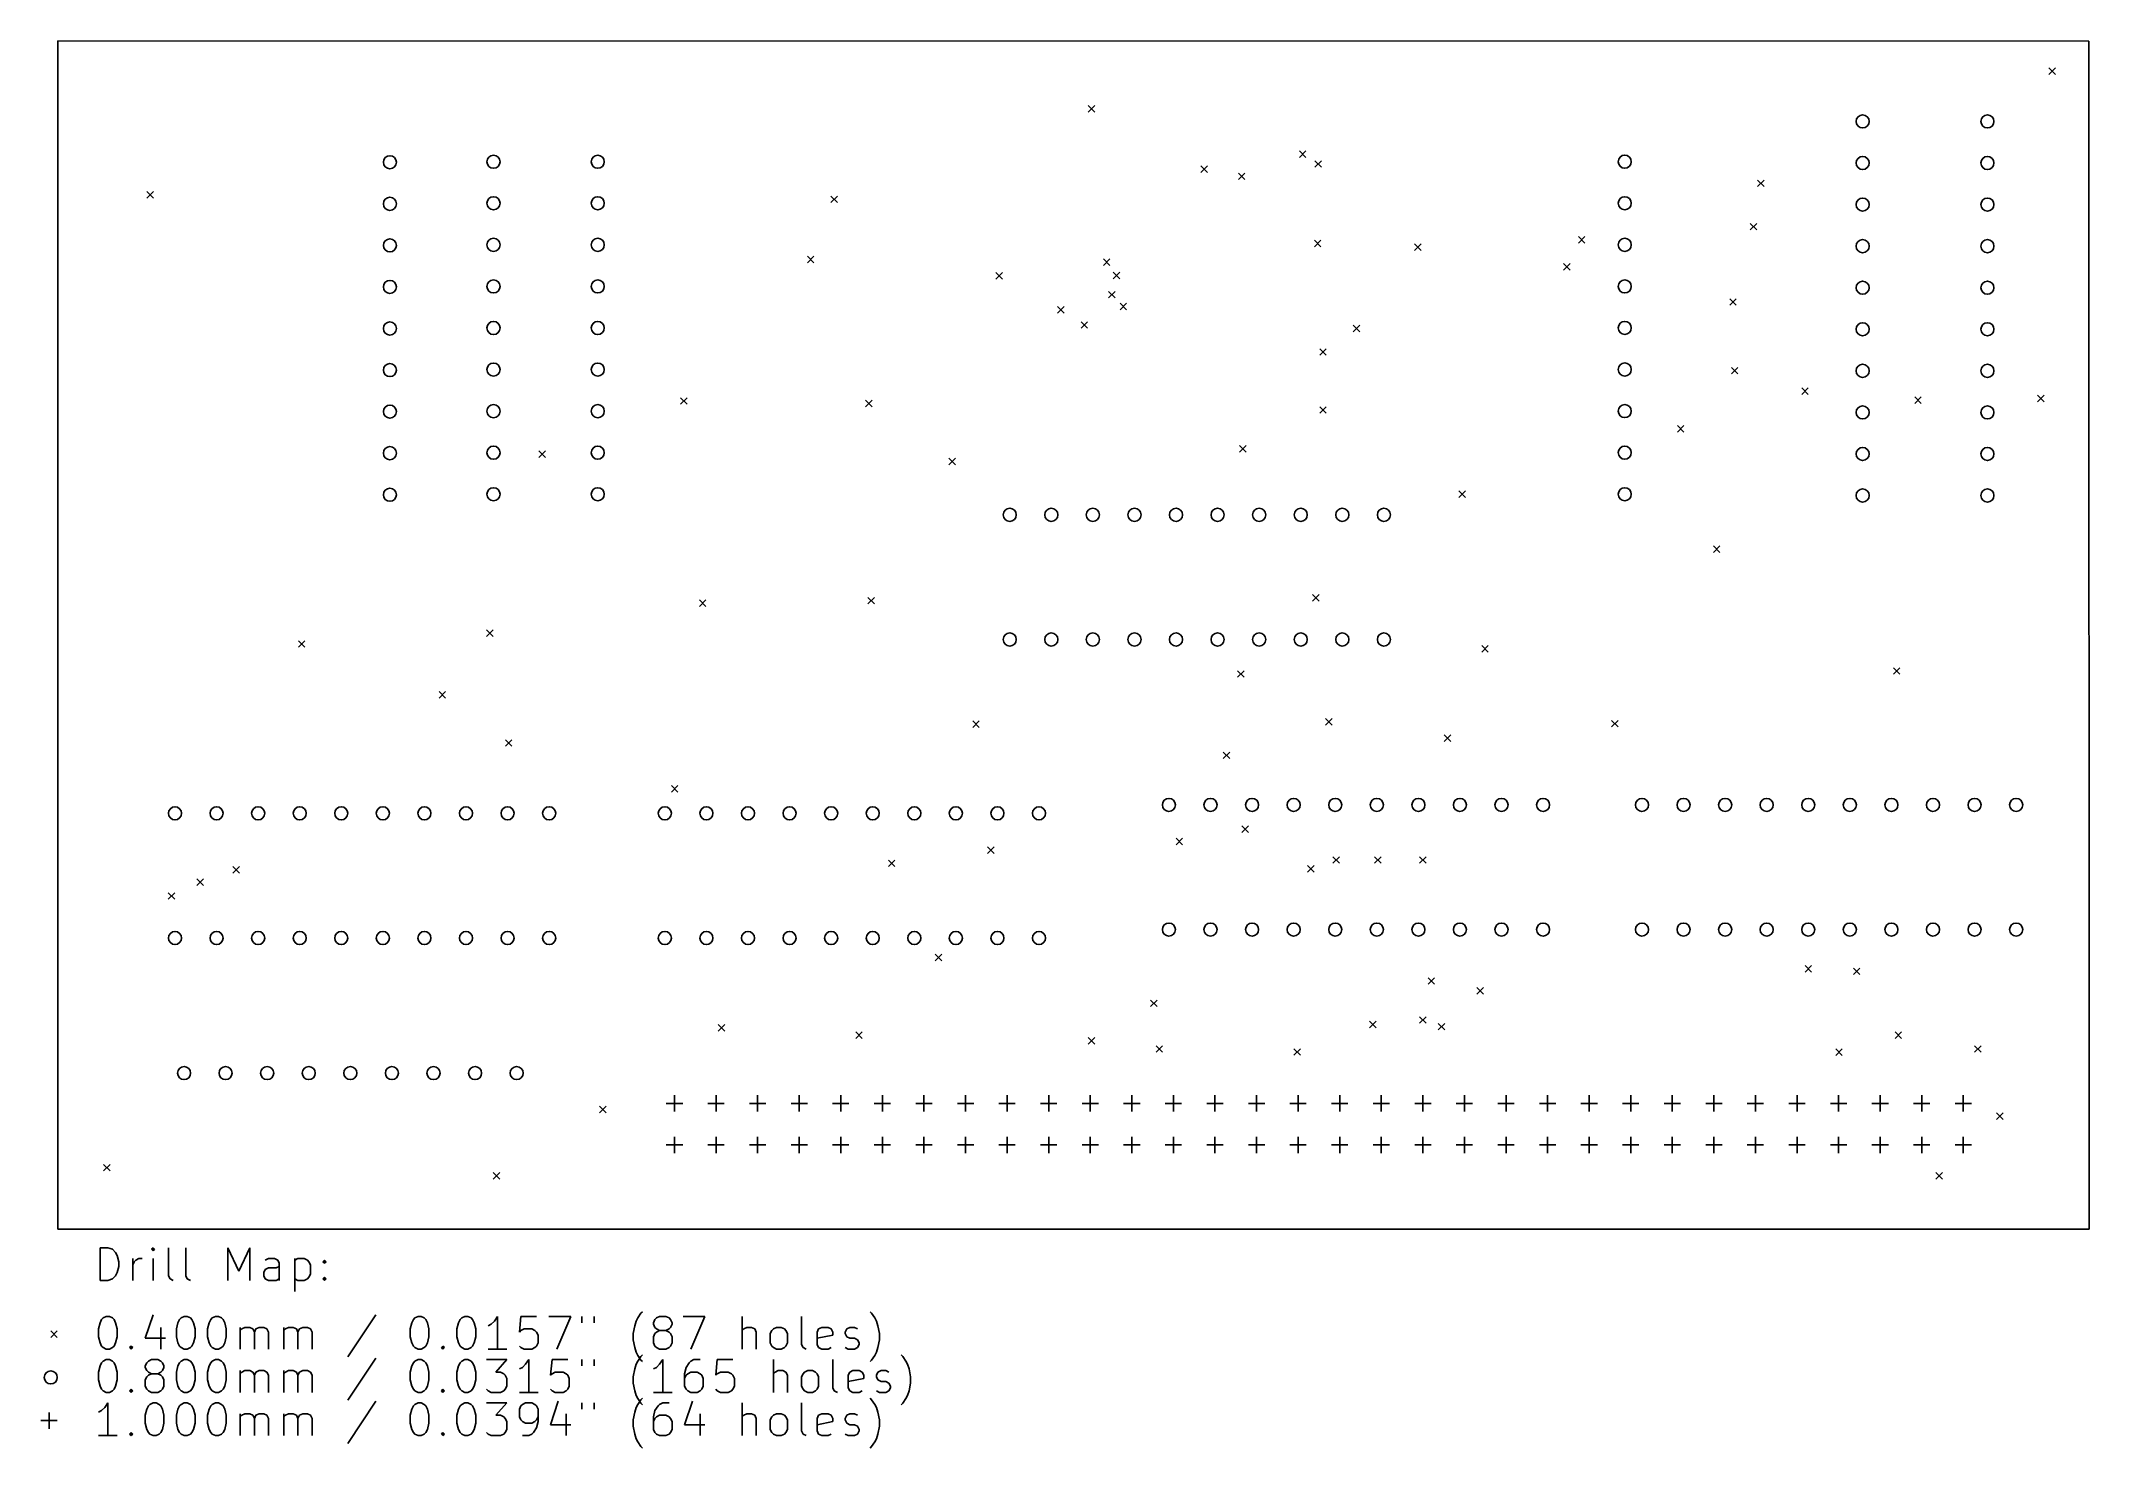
# Model space of a CAD drawing. Extents: x 93 to 218, y -132 to -46.
import ezdxf

# ---------------------------------------------------------------- set-up
doc = ezdxf.new("R2010")
doc.units = 0
doc.layers.add('BLACK', color=7, linetype='CONTINUOUS')

msp = doc.modelspace()

# ---------------------------------------------------------------- linework, layer by layer
at = {"layer": 'BLACK', "linetype": 'CONTINUOUS'}
for p, q in [((218.369578, -45.592047), (94.292, -45.5755)), ((94.292, -45.5755), (94.292, -118.1755)), ((218.392, -118.1755), (218.369578, -45.592047)), ((215.942, -47.2255), (216.342, -47.6255)), ((216.342, -47.2255), (215.942, -47.6255)), ((157.242, -49.5255), (157.642, -49.9255)), ((157.642, -49.5255), (157.242, -49.9255)), ((170.1492, -52.2999), (170.5492, -52.6999)), ((170.5492, -52.2999), (170.1492, -52.6999)), ((164.1361, -53.2068), (164.5361, -53.6068)), ((164.5361, -53.2068), (164.1361, -53.6068)), ((166.4216, -53.6475), (166.8216, -54.0475)), ((166.8216, -53.6475), (166.4216, -54.0475)), ((171.0975, -52.8944), (171.4975, -53.2944)), ((171.4975, -52.8944), (171.0975, -53.2944)), ((99.742, -54.7755), (100.142, -55.1755)), ((100.142, -54.7755), (99.742, -55.1755)), ((198.142, -54.0755), (198.542, -54.4755)), ((198.542, -54.0755), (198.142, -54.4755)), ((141.5265, -55.0555), (141.9265, -55.4555)), ((141.9265, -55.0555), (141.5265, -55.4555)), ((187.192, -57.5255), (187.592, -57.9255)), ((187.592, -57.5255), (187.192, -57.9255)), ((197.692, -56.7255), (198.092, -57.1255)), ((198.092, -56.7255), (197.692, -57.1255)), ((140.092, -58.7255), (140.492, -59.1255)), ((140.492, -58.7255), (140.092, -59.1255)), ((171.0655, -57.7587), (171.4655, -58.1587)), ((171.4655, -57.7587), (171.0655, -58.1587)), ((177.189, -57.9721), (177.589, -58.3721)), ((177.589, -57.9721), (177.189, -58.3721)), ((151.611, -59.7221), (152.011, -60.1221)), ((152.011, -59.7221), (151.611, -60.1221)), ((158.1768, -58.8992), (158.5768, -59.2992)), ((158.5768, -58.8992), (158.1768, -59.2992)), ((158.7777, -59.7127), (159.1777, -60.1127)), ((159.1777, -59.7127), (158.7777, -60.1127)), ((186.292, -59.1755), (186.692, -59.5755)), ((186.692, -59.1755), (186.292, -59.5755)), ((158.4858, -60.8793), (158.8858, -61.2793)), ((158.8858, -60.8793), (158.4858, -61.2793)), ((155.377, -61.8092), (155.777, -62.2092)), ((155.777, -61.8092), (155.377, -62.2092)), ((159.1931, -61.6044), (159.5931, -62.0044)), ((159.5931, -61.6044), (159.1931, -62.0044)), ((196.442, -61.3255), (196.842, -61.7255)), ((196.842, -61.3255), (196.442, -61.7255)), ((156.8073, -62.7297), (157.2073, -63.1297)), ((157.2073, -62.7297), (156.8073, -63.1297)), ((173.4412, -62.9473), (173.8412, -63.3473)), ((173.8412, -62.9473), (173.4412, -63.3473)), ((171.3949, -64.3825), (171.7949, -64.7825)), ((171.7949, -64.3825), (171.3949, -64.7825)), ((196.542, -65.5255), (196.942, -65.9255)), ((196.942, -65.5255), (196.542, -65.9255)), ((132.342, -67.3755), (132.742, -67.7755)), ((132.742, -67.3755), (132.342, -67.7755)), ((143.642, -67.5255), (144.042, -67.9255)), ((144.042, -67.5255), (143.642, -67.9255)), ((200.842, -66.7755), (201.242, -67.1755)), ((201.242, -66.7755), (200.842, -67.1755)), ((207.742, -67.3255), (208.142, -67.7255)), ((208.142, -67.3255), (207.742, -67.7255)), ((215.242, -67.2255), (215.642, -67.6255)), ((215.642, -67.2255), (215.242, -67.6255)), ((171.3949, -67.9241), (171.7949, -68.3241)), ((171.7949, -67.9241), (171.3949, -68.3241)), ((193.242, -69.0755), (193.642, -69.4755)), ((193.642, -69.0755), (193.242, -69.4755)), ((123.692, -70.6255), (124.092, -71.0255)), ((124.092, -70.6255), (123.692, -71.0255)), ((148.742, -71.0755), (149.142, -71.4755)), ((149.142, -71.0755), (148.742, -71.4755)), ((166.5, -70.2974), (166.9, -70.6974)), ((166.9, -70.2974), (166.5, -70.6974)), ((179.892, -73.0755), (180.292, -73.4755)), ((180.292, -73.0755), (179.892, -73.4755)), ((195.442, -76.4255), (195.842, -76.8255)), ((195.842, -76.4255), (195.442, -76.8255)), ((133.492, -79.7255), (133.892, -80.1255)), ((133.892, -79.7255), (133.492, -80.1255)), ((143.792, -79.5755), (144.192, -79.9755)), ((144.192, -79.5755), (143.792, -79.9755)), ((170.948, -79.41), (171.348, -79.81)), ((171.348, -79.41), (170.948, -79.81)), ((108.992, -82.2255), (109.392, -82.6255)), ((109.392, -82.2255), (108.992, -82.6255)), ((120.4878, -81.5614), (120.8878, -81.9614)), ((120.8878, -81.5614), (120.4878, -81.9614)), ((181.292, -82.5255), (181.692, -82.9255)), ((181.692, -82.5255), (181.292, -82.9255)), ((166.378, -84.0611), (166.778, -84.4611)), ((166.778, -84.0611), (166.378, -84.4611)), ((206.442, -83.8755), (206.842, -84.2755)), ((206.842, -83.8755), (206.442, -84.2755)), ((117.592, -85.3255), (117.992, -85.7255)), ((117.992, -85.3255), (117.592, -85.7255)), ((150.192, -87.1255), (150.592, -87.5255)), ((150.592, -87.1255), (150.192, -87.5255)), ((171.742, -86.9755), (172.142, -87.3755)), ((172.142, -86.9755), (171.742, -87.3755)), ((189.2233, -87.0961), (189.6233, -87.4961)), ((189.6233, -87.0961), (189.2233, -87.4961)), ((121.642, -88.2755), (122.042, -88.6755)), ((122.042, -88.2755), (121.642, -88.6755)), ((178.992, -87.9755), (179.392, -88.3755)), ((179.392, -87.9755), (178.992, -88.3755)), ((165.492, -89.0255), (165.892, -89.4255)), ((165.892, -89.0255), (165.492, -89.4255)), ((131.7832, -91.069), (132.1832, -91.469)), ((132.1832, -91.069), (131.7832, -91.469)), ((166.6422, -93.5423), (167.0422, -93.9423)), ((167.0422, -93.5423), (166.6422, -93.9423)), ((151.092, -94.8255), (151.492, -95.2255)), ((151.492, -94.8255), (151.092, -95.2255)), ((162.6138, -94.2904), (163.0138, -94.6904)), ((163.0138, -94.2904), (162.6138, -94.6904)), ((104.992, -96.0255), (105.392, -96.4255)), ((105.392, -96.0255), (104.992, -96.4255)), ((145.042, -95.6255), (145.442, -96.0255)), ((145.442, -95.6255), (145.042, -96.0255)), ((170.6467, -95.9691), (171.0467, -96.3691)), ((171.0467, -95.9691), (170.6467, -96.3691)), ((172.192, -95.4255), (172.592, -95.8255)), ((172.592, -95.4255), (172.192, -95.8255)), ((174.742, -95.4255), (175.142, -95.8255)), ((175.142, -95.4255), (174.742, -95.8255)), ((177.492, -95.4255), (177.892, -95.8255)), ((177.892, -95.4255), (177.492, -95.8255)), ((102.792, -96.7755), (103.192, -97.1755)), ((103.192, -96.7755), (102.792, -97.1755)), ((101.042, -97.6255), (101.442, -98.0255)), ((101.442, -97.6255), (101.042, -98.0255)), ((147.9051, -101.3827), (148.3051, -101.7827)), ((148.3051, -101.3827), (147.9051, -101.7827)), ((201.042, -102.0755), (201.442, -102.4755)), ((201.442, -102.0755), (201.042, -102.4755)), ((203.992, -102.2255), (204.392, -102.6255)), ((204.392, -102.2255), (203.992, -102.6255)), ((178.0101, -102.8186), (178.4101, -103.2186)), ((178.4101, -102.8186), (178.0101, -103.2186)), ((180.999, -103.414), (181.399, -103.814)), ((181.399, -103.414), (180.999, -103.814)), ((161.0589, -104.1834), (161.4589, -104.5834)), ((161.4589, -104.1834), (161.0589, -104.5834)), ((134.642, -105.6755), (135.042, -106.0755)), ((135.042, -105.6755), (134.642, -106.0755)), ((143.042, -106.1255), (143.442, -106.5255)), ((143.442, -106.1255), (143.042, -106.5255)), ((174.442, -105.4755), (174.842, -105.8755)), ((174.842, -105.4755), (174.442, -105.8755)), ((177.4967, -105.199), (177.8967, -105.599)), ((177.8967, -105.199), (177.4967, -105.599)), ((178.635, -105.6087), (179.035, -106.0087)), ((179.035, -105.6087), (178.635, -106.0087)), ((206.542, -106.1255), (206.942, -106.5255)), ((206.942, -106.1255), (206.542, -106.5255)), ((157.242, -106.4755), (157.642, -106.8755)), ((157.642, -106.4755), (157.242, -106.8755)), ((161.392, -106.9755), (161.792, -107.3755)), ((161.792, -106.9755), (161.392, -107.3755)), ((169.8105, -107.1573), (170.2105, -107.5573)), ((170.2105, -107.1573), (169.8105, -107.5573)), ((202.9133, -107.1627), (203.3133, -107.5627)), ((203.3133, -107.1627), (202.9133, -107.5627)), ((211.392, -106.9755), (211.792, -107.3755)), ((211.792, -106.9755), (211.392, -107.3755)), ((131.972, -109.9955), (131.972, -110.9955)), ((134.512, -109.9955), (134.512, -110.9955)), ((137.052, -109.9955), (137.052, -110.9955)), ((139.592, -109.9955), (139.592, -110.9955)), ((142.132, -109.9955), (142.132, -110.9955)), ((144.672, -109.9955), (144.672, -110.9955)), ((147.212, -109.9955), (147.212, -110.9955)), ((149.752, -109.9955), (149.752, -110.9955)), ((152.292, -109.9955), (152.292, -110.9955)), ((154.832, -109.9955), (154.832, -110.9955)), ((157.372, -109.9955), (157.372, -110.9955)), ((159.912, -109.9955), (159.912, -110.9955)), ((162.452, -109.9955), (162.452, -110.9955)), ((164.992, -109.9955), (164.992, -110.9955)), ((167.532, -109.9955), (167.532, -110.9955)), ((170.072, -109.9955), (170.072, -110.9955)), ((172.612, -109.9955), (172.612, -110.9955)), ((175.152, -109.9955), (175.152, -110.9955)), ((177.692, -109.9955), (177.692, -110.9955)), ((180.232, -109.9955), (180.232, -110.9955)), ((182.772, -109.9955), (182.772, -110.9955)), ((185.312, -109.9955), (185.312, -110.9955)), ((187.852, -109.9955), (187.852, -110.9955)), ((190.392, -109.9955), (190.392, -110.9955)), ((192.932, -109.9955), (192.932, -110.9955)), ((195.472, -109.9955), (195.472, -110.9955)), ((198.012, -109.9955), (198.012, -110.9955)), ((200.552, -109.9955), (200.552, -110.9955)), ((203.092, -109.9955), (203.092, -110.9955)), ((205.632, -109.9955), (205.632, -110.9955)), ((208.172, -109.9955), (208.172, -110.9955)), ((210.712, -109.9955), (210.712, -110.9955)), ((127.392, -110.6755), (127.792, -111.0755)), ((127.792, -110.6755), (127.392, -111.0755)), ((131.472, -110.4955), (132.472, -110.4955)), ((134.012, -110.4955), (135.012, -110.4955)), ((136.552, -110.4955), (137.552, -110.4955)), ((139.092, -110.4955), (140.092, -110.4955)), ((141.632, -110.4955), (142.632, -110.4955)), ((144.172, -110.4955), (145.172, -110.4955)), ((146.712, -110.4955), (147.712, -110.4955)), ((149.252, -110.4955), (150.252, -110.4955)), ((151.792, -110.4955), (152.792, -110.4955)), ((154.332, -110.4955), (155.332, -110.4955)), ((156.872, -110.4955), (157.872, -110.4955)), ((159.412, -110.4955), (160.412, -110.4955)), ((161.952, -110.4955), (162.952, -110.4955)), ((164.492, -110.4955), (165.492, -110.4955)), ((167.032, -110.4955), (168.032, -110.4955)), ((169.572, -110.4955), (170.572, -110.4955)), ((172.112, -110.4955), (173.112, -110.4955)), ((174.652, -110.4955), (175.652, -110.4955)), ((177.192, -110.4955), (178.192, -110.4955)), ((179.732, -110.4955), (180.732, -110.4955)), ((182.272, -110.4955), (183.272, -110.4955)), ((184.812, -110.4955), (185.812, -110.4955)), ((187.352, -110.4955), (188.352, -110.4955)), ((189.892, -110.4955), (190.892, -110.4955)), ((192.432, -110.4955), (193.432, -110.4955)), ((194.972, -110.4955), (195.972, -110.4955)), ((197.512, -110.4955), (198.512, -110.4955)), ((200.052, -110.4955), (201.052, -110.4955)), ((202.592, -110.4955), (203.592, -110.4955)), ((205.132, -110.4955), (206.132, -110.4955)), ((207.672, -110.4955), (208.672, -110.4955)), ((210.212, -110.4955), (211.212, -110.4955)), ((212.742, -111.0755), (213.142, -111.4755)), ((213.142, -111.0755), (212.742, -111.4755)), ((131.972, -112.5355), (131.972, -113.5355)), ((134.512, -112.5355), (134.512, -113.5355)), ((137.052, -112.5355), (137.052, -113.5355)), ((139.592, -112.5355), (139.592, -113.5355)), ((142.132, -112.5355), (142.132, -113.5355)), ((144.672, -112.5355), (144.672, -113.5355)), ((147.212, -112.5355), (147.212, -113.5355)), ((149.752, -112.5355), (149.752, -113.5355)), ((152.292, -112.5355), (152.292, -113.5355)), ((154.832, -112.5355), (154.832, -113.5355)), ((157.372, -112.5355), (157.372, -113.5355)), ((159.912, -112.5355), (159.912, -113.5355)), ((162.452, -112.5355), (162.452, -113.5355)), ((164.992, -112.5355), (164.992, -113.5355)), ((167.532, -112.5355), (167.532, -113.5355)), ((170.072, -112.5355), (170.072, -113.5355)), ((172.612, -112.5355), (172.612, -113.5355)), ((175.152, -112.5355), (175.152, -113.5355)), ((177.692, -112.5355), (177.692, -113.5355)), ((180.232, -112.5355), (180.232, -113.5355)), ((182.772, -112.5355), (182.772, -113.5355)), ((185.312, -112.5355), (185.312, -113.5355)), ((187.852, -112.5355), (187.852, -113.5355)), ((190.392, -112.5355), (190.392, -113.5355)), ((192.932, -112.5355), (192.932, -113.5355)), ((195.472, -112.5355), (195.472, -113.5355)), ((198.012, -112.5355), (198.012, -113.5355)), ((200.552, -112.5355), (200.552, -113.5355)), ((203.092, -112.5355), (203.092, -113.5355)), ((205.632, -112.5355), (205.632, -113.5355)), ((208.172, -112.5355), (208.172, -113.5355)), ((210.712, -112.5355), (210.712, -113.5355)), ((131.472, -113.0355), (132.472, -113.0355)), ((134.012, -113.0355), (135.012, -113.0355)), ((136.552, -113.0355), (137.552, -113.0355)), ((139.092, -113.0355), (140.092, -113.0355)), ((141.632, -113.0355), (142.632, -113.0355)), ((144.172, -113.0355), (145.172, -113.0355)), ((146.712, -113.0355), (147.712, -113.0355)), ((149.252, -113.0355), (150.252, -113.0355)), ((151.792, -113.0355), (152.792, -113.0355)), ((154.332, -113.0355), (155.332, -113.0355)), ((156.872, -113.0355), (157.872, -113.0355)), ((159.412, -113.0355), (160.412, -113.0355)), ((161.952, -113.0355), (162.952, -113.0355)), ((164.492, -113.0355), (165.492, -113.0355)), ((167.032, -113.0355), (168.032, -113.0355)), ((169.572, -113.0355), (170.572, -113.0355)), ((172.112, -113.0355), (173.112, -113.0355)), ((174.652, -113.0355), (175.652, -113.0355)), ((177.192, -113.0355), (178.192, -113.0355)), ((179.732, -113.0355), (180.732, -113.0355)), ((182.272, -113.0355), (183.272, -113.0355)), ((184.812, -113.0355), (185.812, -113.0355)), ((187.352, -113.0355), (188.352, -113.0355)), ((189.892, -113.0355), (190.892, -113.0355)), ((192.432, -113.0355), (193.432, -113.0355)), ((194.972, -113.0355), (195.972, -113.0355)), ((197.512, -113.0355), (198.512, -113.0355)), ((200.052, -113.0355), (201.052, -113.0355)), ((202.592, -113.0355), (203.592, -113.0355)), ((205.132, -113.0355), (206.132, -113.0355)), ((207.672, -113.0355), (208.672, -113.0355)), ((210.212, -113.0355), (211.212, -113.0355)), ((97.092, -114.2255), (97.492, -114.6255)), ((97.492, -114.2255), (97.092, -114.6255)), ((120.892, -114.7255), (121.292, -115.1255)), ((121.292, -114.7255), (120.892, -115.1255)), ((209.042, -114.7255), (209.442, -115.1255)), ((209.442, -114.7255), (209.042, -115.1255)), ((94.292, -118.1755), (218.392, -118.1755)), ((96.874768, -121.315338), (96.874768, -119.315338)), ((96.874768, -119.315338), (97.350958, -119.315338)), ((97.350958, -119.315338), (97.636673, -119.410576)), ((97.636673, -119.410576), (97.827149, -119.601052)), ((97.827149, -119.601052), (97.922387, -119.791528)), ((97.922387, -119.791528), (98.017625, -120.17248)), ((98.874768, -121.315338), (98.874768, -119.982004)), ((98.970006, -120.17248), (99.065244, -120.077242)), ((99.065244, -120.077242), (99.25572, -119.982004)), ((99.25572, -119.982004), (99.446197, -119.982004)), ((100.112863, -119.315338), (100.017625, -119.410576)), ((100.017625, -119.410576), (100.112863, -119.505814)), ((100.208101, -119.410576), (100.112863, -119.315338)), ((100.112863, -119.315338), (100.112863, -119.505814)), ((100.112863, -119.505814), (100.208101, -119.410576)), ((100.112863, -121.315338), (100.112863, -119.982004)), ((101.065244, -121.029623), (101.065244, -119.315338)), ((102.112863, -121.029623), (102.112863, -119.315338)), ((104.684292, -121.315338), (104.684292, -119.315338)), ((104.684292, -119.315338), (105.350959, -120.743909)), ((105.350959, -120.743909), (106.017625, -119.315338)), ((106.017625, -119.315338), (106.017625, -121.315338)), ((107.160482, -119.982004), (106.970006, -120.077242)), ((107.541435, -119.982004), (107.160482, -119.982004)), ((107.731911, -120.077242), (107.541435, -119.982004)), ((107.827149, -120.267719), (107.731911, -120.077242)), ((108.77953, -119.982004), (108.77953, -121.982004)), ((108.77953, -120.077242), (108.970006, -119.982004)), ((108.970006, -119.982004), (109.350959, -119.982004)), ((109.350959, -119.982004), (109.541435, -120.077242)), ((109.541435, -120.077242), (109.636673, -120.17248)), ((110.493816, -120.17248), (110.589054, -120.077242)), ((110.589054, -120.077242), (110.684292, -120.17248)), ((110.589054, -120.077242), (110.589054, -120.267719)), ((97.350958, -121.315338), (96.874768, -121.315338)), ((97.636673, -121.2201), (97.350958, -121.315338)), ((97.827149, -121.029623), (97.636673, -121.2201)), ((97.922387, -120.839147), (97.827149, -121.029623)), ((98.017625, -120.458195), (97.922387, -120.839147)), ((98.017625, -120.17248), (98.017625, -120.458195)), ((98.874768, -120.362957), (98.970006, -120.17248)), ((101.160482, -121.2201), (101.065244, -121.029623)), ((101.350958, -121.315338), (101.160482, -121.2201)), ((102.208101, -121.2201), (102.112863, -121.029623)), ((102.398577, -121.315338), (102.208101, -121.2201)), ((106.874768, -120.839147), (106.970006, -120.648671)), ((106.874768, -121.029623), (106.874768, -120.839147)), ((106.970006, -121.2201), (106.874768, -121.029623)), ((106.970006, -120.648671), (107.160482, -120.553433)), ((107.160482, -121.315338), (106.970006, -121.2201)), ((107.160482, -120.553433), (107.636673, -120.553433)), ((107.636673, -121.315338), (107.160482, -121.315338)), ((107.636673, -120.553433), (107.827149, -120.458195)), ((107.827149, -121.2201), (107.636673, -121.315338)), ((107.827149, -121.315338), (107.827149, -120.267719)), ((108.970006, -121.315338), (108.77953, -121.2201)), ((109.350959, -121.315338), (108.970006, -121.315338)), ((109.541435, -121.2201), (109.350959, -121.315338)), ((109.636673, -121.124861), (109.541435, -121.2201)), ((109.636673, -120.17248), (109.731911, -120.362957)), ((109.731911, -120.934385), (109.636673, -121.124861)), ((109.731911, -120.362957), (109.731911, -120.934385)), ((110.589054, -120.267719), (110.493816, -120.17248)), ((110.493816, -121.2201), (110.589054, -121.124861)), ((110.589054, -121.315338), (110.493816, -121.2201)), ((110.684292, -120.17248), (110.589054, -120.267719)), ((110.589054, -121.124861), (110.684292, -121.2201)), ((110.589054, -121.124861), (110.589054, -121.315338)), ((110.684292, -121.2201), (110.589054, -121.315338)), ((96.874768, -123.89629), (96.970006, -123.705814)), ((96.970006, -123.705814), (97.065244, -123.610576)), ((97.065244, -123.610576), (97.25572, -123.515338)), ((97.25572, -123.515338), (97.446197, -123.515338)), ((97.446197, -123.515338), (97.636673, -123.610576)), ((97.636673, -123.610576), (97.731911, -123.705814)), ((97.731911, -123.705814), (97.827149, -123.89629)), ((100.112863, -123.4201), (99.636673, -124.848671)), ((101.636673, -123.89629), (101.731911, -123.705814)), ((101.731911, -123.705814), (101.827149, -123.610576)), ((101.827149, -123.610576), (102.017625, -123.515338)), ((102.017625, -123.515338), (102.208102, -123.515338)), ((102.208102, -123.515338), (102.398578, -123.610576)), ((102.398578, -123.610576), (102.493816, -123.705814)), ((102.493816, -123.705814), (102.589054, -123.89629)), ((103.541435, -123.89629), (103.636673, -123.705814)), ((103.636673, -123.705814), (103.731911, -123.610576)), ((103.731911, -123.610576), (103.922387, -123.515338)), ((103.922387, -123.515338), (104.112864, -123.515338)), ((104.112864, -123.515338), (104.30334, -123.610576)), ((104.30334, -123.610576), (104.398578, -123.705814)), ((104.398578, -123.705814), (104.493816, -123.89629)), ((113.731912, -123.4201), (112.017627, -125.991528)), ((115.922389, -123.89629), (116.017627, -123.705814)), ((116.017627, -123.705814), (116.112865, -123.610576)), ((116.112865, -123.610576), (116.303341, -123.515338)), ((116.303341, -123.515338), (116.493818, -123.515338)), ((116.493818, -123.515338), (116.684294, -123.610576)), ((116.684294, -123.610576), (116.779532, -123.705814)), ((116.779532, -123.705814), (116.87477, -123.89629)), ((118.779532, -123.89629), (118.87477, -123.705814)), ((118.87477, -123.705814), (118.970008, -123.610576)), ((118.970008, -123.610576), (119.160484, -123.515338)), ((119.160484, -123.515338), (119.350961, -123.515338)), ((119.350961, -123.515338), (119.541437, -123.610576)), ((119.541437, -123.610576), (119.636675, -123.705814)), ((119.636675, -123.705814), (119.731913, -123.89629)), ((120.970008, -123.801052), (120.779532, -123.991528)), ((121.160484, -123.515338), (120.970008, -123.801052)), ((121.160484, -125.515338), (121.160484, -123.515338)), ((122.589056, -123.515338), (122.493818, -124.467719)), ((123.541437, -123.515338), (122.589056, -123.515338)), ((124.303342, -123.515338), (125.636675, -123.515338)), ((125.636675, -123.515338), (124.779532, -125.515338)), ((126.303342, -123.515338), (126.303342, -123.89629)), ((127.065247, -123.515338), (127.065247, -123.89629)), ((129.541438, -124.086766), (129.636676, -123.801052)), ((129.636676, -123.801052), (129.731914, -123.610576)), ((129.731914, -123.610576), (129.92239, -123.324861)), ((129.92239, -123.324861), (130.017629, -123.229623)), ((130.684295, -123.89629), (130.779533, -123.705814)), ((130.779533, -123.705814), (130.874771, -123.610576)), ((130.874771, -123.610576), (131.065247, -123.515338)), ((131.065247, -123.515338), (131.4462, -123.515338)), ((131.4462, -123.515338), (131.636676, -123.610576)), ((131.636676, -123.610576), (131.731914, -123.705814)), ((131.731914, -123.705814), (131.827152, -123.89629)), ((132.493819, -123.515338), (133.827152, -123.515338)), ((133.827152, -123.515338), (132.970009, -125.515338)), ((136.112867, -125.515338), (136.112867, -123.515338)), ((139.731915, -125.229623), (139.731915, -123.515338)), ((144.01763, -123.324861), (143.922392, -123.229623)), ((144.208106, -123.610576), (144.01763, -123.324861)), ((144.303344, -123.801052), (144.208106, -123.610576)), ((144.398582, -124.086766), (144.303344, -123.801052)), ((93.867, -124.4005), (94.267, -124.8005)), ((94.267, -124.4005), (93.867, -124.8005)), ((96.77953, -124.277242), (96.874768, -123.89629)), ((96.77953, -124.753433), (96.77953, -124.277242)), ((96.874768, -125.134385), (96.77953, -124.753433)), ((97.827149, -123.89629), (97.922387, -124.277242)), ((97.922387, -124.753433), (97.827149, -125.134385)), ((97.922387, -124.277242), (97.922387, -124.753433)), ((99.636673, -124.848671), (100.874768, -124.848671)), ((100.589054, -124.182004), (100.589054, -125.515338)), ((101.541435, -124.277242), (101.636673, -123.89629)), ((101.541435, -124.753433), (101.541435, -124.277242)), ((101.636673, -125.134385), (101.541435, -124.753433)), ((102.589054, -123.89629), (102.684292, -124.277242)), ((102.684292, -124.753433), (102.589054, -125.134385)), ((102.684292, -124.277242), (102.684292, -124.753433)), ((103.446197, -124.277242), (103.541435, -123.89629)), ((103.446197, -124.753433), (103.446197, -124.277242)), ((103.541435, -125.134385), (103.446197, -124.753433)), ((104.493816, -123.89629), (104.589054, -124.277242)), ((104.589054, -124.753433), (104.493816, -125.134385)), ((104.589054, -124.277242), (104.589054, -124.753433)), ((105.446197, -125.515338), (105.446197, -124.182004)), ((105.446197, -124.37248), (105.541435, -124.277242)), ((105.541435, -124.277242), (105.731911, -124.182004)), ((105.731911, -124.182004), (106.017626, -124.182004)), ((106.017626, -124.182004), (106.208102, -124.277242)), ((106.208102, -124.277242), (106.30334, -124.467719)), ((106.30334, -124.467719), (106.398578, -124.277242)), ((106.30334, -124.467719), (106.30334, -125.515338)), ((106.398578, -124.277242), (106.589054, -124.182004)), ((106.589054, -124.182004), (106.874768, -124.182004)), ((106.874768, -124.182004), (107.065245, -124.277242)), ((107.065245, -124.277242), (107.160483, -124.467719)), ((107.160483, -124.467719), (107.160483, -125.515338)), ((108.112864, -125.515338), (108.112864, -124.182004)), ((108.112864, -124.37248), (108.208102, -124.277242)), ((108.208102, -124.277242), (108.398578, -124.182004)), ((108.398578, -124.182004), (108.684293, -124.182004)), ((108.684293, -124.182004), (108.874769, -124.277242)), ((108.874769, -124.277242), (108.970007, -124.467719)), ((108.970007, -124.467719), (109.065245, -124.277242)), ((108.970007, -124.467719), (108.970007, -125.515338)), ((109.065245, -124.277242), (109.255721, -124.182004)), ((109.255721, -124.182004), (109.541435, -124.182004)), ((109.541435, -124.182004), (109.731912, -124.277242)), ((109.731912, -124.277242), (109.82715, -124.467719)), ((109.82715, -124.467719), (109.82715, -125.515338)), ((115.827151, -124.277242), (115.922389, -123.89629)), ((115.827151, -124.753433), (115.827151, -124.277242)), ((115.922389, -125.134385), (115.827151, -124.753433)), ((116.87477, -123.89629), (116.970008, -124.277242)), ((116.970008, -124.753433), (116.87477, -125.134385)), ((116.970008, -124.277242), (116.970008, -124.753433)), ((118.684294, -124.277242), (118.779532, -123.89629)), ((118.684294, -124.753433), (118.684294, -124.277242)), ((118.779532, -125.134385), (118.684294, -124.753433)), ((119.731913, -123.89629), (119.827151, -124.277242)), ((119.827151, -124.753433), (119.731913, -125.134385)), ((119.827151, -124.277242), (119.827151, -124.753433)), ((120.779532, -123.991528), (120.589056, -124.086766)), ((122.493818, -124.467719), (122.589056, -124.37248)), ((122.589056, -124.37248), (122.779532, -124.277242)), ((122.779532, -124.277242), (123.255723, -124.277242)), ((123.255723, -124.277242), (123.446199, -124.37248)), ((123.446199, -124.37248), (123.541437, -124.467719)), ((123.541437, -124.467719), (123.636675, -124.658195)), ((123.636675, -124.658195), (123.636675, -125.134385)), ((129.4462, -124.562957), (129.541438, -124.086766)), ((129.4462, -124.943909), (129.4462, -124.562957)), ((129.541438, -125.4201), (129.4462, -124.943909)), ((130.684295, -123.991528), (130.684295, -123.89629)), ((130.779533, -124.182004), (130.684295, -123.991528)), ((130.779533, -124.562957), (130.684295, -124.753433)), ((130.684295, -124.753433), (130.684295, -125.134385)), ((130.874771, -124.277242), (130.779533, -124.182004)), ((130.874771, -124.467719), (130.779533, -124.562957)), ((131.065247, -124.37248), (130.874771, -124.277242)), ((131.065247, -124.37248), (130.874771, -124.467719)), ((131.4462, -124.37248), (131.065247, -124.37248)), ((131.636676, -124.277242), (131.4462, -124.37248)), ((131.636676, -124.467719), (131.4462, -124.37248)), ((131.731914, -124.182004), (131.636676, -124.277242)), ((131.731914, -124.562957), (131.636676, -124.467719)), ((131.827152, -123.991528), (131.731914, -124.182004)), ((131.827152, -124.753433), (131.731914, -124.562957)), ((131.827152, -123.89629), (131.827152, -123.991528)), ((131.827152, -125.134385), (131.827152, -124.753433)), ((136.208105, -124.277242), (136.112867, -124.37248)), ((136.398581, -124.182004), (136.208105, -124.277242)), ((136.684296, -124.182004), (136.398581, -124.182004)), ((136.874772, -124.277242), (136.684296, -124.182004)), ((136.97001, -124.467719), (136.874772, -124.277242)), ((136.97001, -125.515338), (136.97001, -124.467719)), ((137.827153, -124.562957), (137.922391, -124.37248)), ((137.827153, -125.134385), (137.827153, -124.562957)), ((137.922391, -124.37248), (138.017629, -124.277242)), ((138.017629, -124.277242), (138.208105, -124.182004)), ((138.208105, -124.182004), (138.49382, -124.182004)), ((138.49382, -124.182004), (138.684296, -124.277242)), ((138.684296, -124.277242), (138.779534, -124.37248)), ((138.779534, -124.37248), (138.874772, -124.562957)), ((138.874772, -124.562957), (138.874772, -125.134385)), ((140.684296, -124.467719), (140.779534, -124.277242)), ((140.684296, -125.229623), (140.684296, -124.467719)), ((141.636677, -124.658195), (140.684296, -124.848671)), ((140.779534, -124.277242), (140.97001, -124.182004)), ((140.97001, -124.182004), (141.350963, -124.182004)), ((141.350963, -124.182004), (141.541439, -124.277242)), ((141.541439, -124.277242), (141.636677, -124.467719)), ((141.636677, -124.467719), (141.636677, -124.658195)), ((142.398582, -124.467719), (142.49382, -124.277242)), ((142.398582, -124.562957), (142.398582, -124.467719)), ((142.49382, -124.753433), (142.398582, -124.562957)), ((142.49382, -124.277242), (142.684296, -124.182004)), ((142.684296, -124.848671), (142.49382, -124.753433)), ((142.684296, -124.182004), (142.97001, -124.182004)), ((142.97001, -124.848671), (142.684296, -124.848671)), ((142.97001, -124.182004), (143.160487, -124.277242)), ((143.160487, -124.943909), (142.97001, -124.848671)), ((143.255725, -125.134385), (143.160487, -124.943909)), ((144.49382, -124.562957), (144.398582, -124.086766)), ((144.398582, -125.4201), (144.49382, -124.943909)), ((144.49382, -124.943909), (144.49382, -124.562957)), ((96.970006, -125.324861), (96.874768, -125.134385)), ((96.874768, -126.53629), (96.970006, -126.345814)), ((97.065244, -125.4201), (96.970006, -125.324861)), ((96.970006, -126.345814), (97.065244, -126.250576)), ((97.25572, -125.515338), (97.065244, -125.4201)), ((97.065244, -126.250576), (97.25572, -126.155338)), ((97.446197, -125.515338), (97.25572, -125.515338)), ((97.25572, -126.155338), (97.446197, -126.155338)), ((97.636673, -125.4201), (97.446197, -125.515338)), ((97.446197, -126.155338), (97.636673, -126.250576)), ((97.731911, -125.324861), (97.636673, -125.4201)), ((97.636673, -126.250576), (97.731911, -126.345814)), ((97.827149, -125.134385), (97.731911, -125.324861)), ((97.731911, -126.345814), (97.827149, -126.53629)), ((98.684292, -125.4201), (98.77953, -125.324861)), ((98.77953, -125.515338), (98.684292, -125.4201)), ((98.77953, -125.324861), (98.874768, -125.4201)), ((98.77953, -125.324861), (98.77953, -125.515338)), ((98.874768, -125.4201), (98.77953, -125.515338)), ((99.636673, -126.53629), (99.731911, -126.345814)), ((99.731911, -126.345814), (99.827149, -126.250576)), ((99.827149, -126.250576), (100.017625, -126.155338)), ((100.017625, -126.155338), (100.398578, -126.155338)), ((100.398578, -126.155338), (100.589054, -126.250576)), ((100.589054, -126.250576), (100.684292, -126.345814)), ((100.684292, -126.345814), (100.77953, -126.53629)), ((101.731911, -125.324861), (101.636673, -125.134385)), ((101.636673, -126.53629), (101.731911, -126.345814)), ((101.827149, -125.4201), (101.731911, -125.324861)), ((101.731911, -126.345814), (101.827149, -126.250576)), ((102.017625, -125.515338), (101.827149, -125.4201)), ((101.827149, -126.250576), (102.017625, -126.155338)), ((102.208102, -125.515338), (102.017625, -125.515338)), ((102.017625, -126.155338), (102.208102, -126.155338)), ((102.398578, -125.4201), (102.208102, -125.515338)), ((102.208102, -126.155338), (102.398578, -126.250576)), ((102.493816, -125.324861), (102.398578, -125.4201)), ((102.398578, -126.250576), (102.493816, -126.345814)), ((102.589054, -125.134385), (102.493816, -125.324861)), ((102.493816, -126.345814), (102.589054, -126.53629)), ((103.636673, -125.324861), (103.541435, -125.134385)), ((103.541435, -126.53629), (103.636673, -126.345814)), ((103.731911, -125.4201), (103.636673, -125.324861)), ((103.636673, -126.345814), (103.731911, -126.250576)), ((103.922387, -125.515338), (103.731911, -125.4201)), ((103.731911, -126.250576), (103.922387, -126.155338)), ((104.112864, -125.515338), (103.922387, -125.515338)), ((103.922387, -126.155338), (104.112864, -126.155338)), ((104.30334, -125.4201), (104.112864, -125.515338)), ((104.112864, -126.155338), (104.30334, -126.250576)), ((104.398578, -125.324861), (104.30334, -125.4201)), ((104.30334, -126.250576), (104.398578, -126.345814)), ((104.493816, -125.134385), (104.398578, -125.324861)), ((104.398578, -126.345814), (104.493816, -126.53629)), ((113.731912, -126.0601), (112.017627, -128.631528)), ((116.017627, -125.324861), (115.922389, -125.134385)), ((115.922389, -126.53629), (116.017627, -126.345814)), ((116.112865, -125.4201), (116.017627, -125.324861)), ((116.017627, -126.345814), (116.112865, -126.250576)), ((116.303341, -125.515338), (116.112865, -125.4201)), ((116.112865, -126.250576), (116.303341, -126.155338)), ((116.493818, -125.515338), (116.303341, -125.515338)), ((116.303341, -126.155338), (116.493818, -126.155338)), ((116.684294, -125.4201), (116.493818, -125.515338)), ((116.493818, -126.155338), (116.684294, -126.250576)), ((116.779532, -125.324861), (116.684294, -125.4201)), ((116.684294, -126.250576), (116.779532, -126.345814)), ((116.87477, -125.134385), (116.779532, -125.324861)), ((116.779532, -126.345814), (116.87477, -126.53629)), ((117.731913, -125.4201), (117.827151, -125.324861)), ((117.827151, -125.515338), (117.731913, -125.4201)), ((117.827151, -125.324861), (117.922389, -125.4201)), ((117.827151, -125.324861), (117.827151, -125.515338)), ((117.922389, -125.4201), (117.827151, -125.515338)), ((118.87477, -125.324861), (118.779532, -125.134385)), ((118.779532, -126.53629), (118.87477, -126.345814)), ((118.970008, -125.4201), (118.87477, -125.324861)), ((118.87477, -126.345814), (118.970008, -126.250576)), ((119.160484, -125.515338), (118.970008, -125.4201)), ((118.970008, -126.250576), (119.160484, -126.155338)), ((119.350961, -125.515338), (119.160484, -125.515338)), ((119.160484, -126.155338), (119.350961, -126.155338)), ((119.541437, -125.4201), (119.350961, -125.515338)), ((119.350961, -126.155338), (119.541437, -126.250576)), ((119.636675, -125.324861), (119.541437, -125.4201)), ((119.541437, -126.250576), (119.636675, -126.345814)), ((119.731913, -125.134385), (119.636675, -125.324861)), ((119.636675, -126.345814), (119.731913, -126.53629)), ((120.493818, -126.155338), (121.731913, -126.155338)), ((121.731913, -125.515338), (120.589056, -125.515338)), ((121.731913, -126.155338), (121.065246, -126.917242)), ((122.589056, -125.4201), (122.493818, -125.324861)), ((122.779532, -125.515338), (122.589056, -125.4201)), ((123.255723, -125.515338), (122.779532, -125.515338)), ((123.065246, -126.155338), (122.87477, -126.441052)), ((123.065246, -128.155338), (123.065246, -126.155338)), ((123.446199, -125.4201), (123.255723, -125.515338)), ((123.541437, -125.324861), (123.446199, -125.4201)), ((123.636675, -125.134385), (123.541437, -125.324861)), ((124.493818, -126.155338), (124.39858, -127.107719)), ((125.446199, -126.155338), (124.493818, -126.155338)), ((126.303342, -126.155338), (126.303342, -126.53629)), ((127.065247, -126.155338), (127.065247, -126.53629)), ((129.636676, -125.705814), (129.541438, -125.4201)), ((129.731914, -125.89629), (129.636676, -125.705814)), ((129.636676, -126.441052), (129.731914, -126.250576)), ((129.92239, -126.182004), (129.731914, -125.89629)), ((129.731914, -126.250576), (129.92239, -125.964861)), ((129.92239, -125.964861), (130.017629, -125.869623)), ((130.017629, -126.277242), (129.92239, -126.182004)), ((130.684295, -125.134385), (130.779533, -125.324861)), ((130.779533, -125.324861), (130.874771, -125.4201)), ((130.874771, -125.4201), (131.065247, -125.515338)), ((131.065247, -125.515338), (131.4462, -125.515338)), ((131.255723, -126.155338), (131.065247, -126.441052)), ((131.255723, -128.155338), (131.255723, -126.155338)), ((131.4462, -125.515338), (131.636676, -125.4201)), ((131.636676, -125.4201), (131.731914, -125.324861)), ((131.731914, -125.324861), (131.827152, -125.134385)), ((132.874771, -126.345814), (132.684295, -126.631528)), ((132.970009, -126.250576), (132.874771, -126.345814)), ((133.160485, -126.155338), (132.970009, -126.250576)), ((133.541438, -126.155338), (133.160485, -126.155338)), ((134.589057, -126.155338), (134.493819, -127.107719)), ((135.541438, -126.155338), (134.589057, -126.155338)), ((137.922391, -125.324861), (137.827153, -125.134385)), ((138.017629, -125.4201), (137.922391, -125.324861)), ((138.208105, -125.515338), (138.017629, -125.4201)), ((138.017629, -128.155338), (138.017629, -126.155338)), ((138.49382, -125.515338), (138.208105, -125.515338)), ((138.684296, -125.4201), (138.49382, -125.515338)), ((138.779534, -125.324861), (138.684296, -125.4201)), ((138.874772, -125.134385), (138.779534, -125.324861)), ((139.827153, -125.4201), (139.731915, -125.229623)), ((140.017629, -125.515338), (139.827153, -125.4201)), ((140.779534, -125.4201), (140.684296, -125.229623)), ((140.97001, -125.515338), (140.779534, -125.4201)), ((141.350963, -125.515338), (140.97001, -125.515338)), ((141.541439, -125.4201), (141.350963, -125.515338)), ((141.636677, -127.869623), (141.636677, -126.155338)), ((142.398582, -125.4201), (142.589058, -125.515338)), ((142.589058, -125.515338), (142.97001, -125.515338)), ((142.97001, -125.515338), (143.160487, -125.4201)), ((143.160487, -125.4201), (143.255725, -125.229623)), ((143.255725, -125.229623), (143.255725, -125.134385)), ((143.922392, -126.277242), (144.01763, -126.182004)), ((144.01763, -126.182004), (144.208106, -125.89629)), ((144.208106, -125.89629), (144.303344, -125.705814)), ((144.303344, -125.705814), (144.398582, -125.4201)), ((145.922392, -125.964861), (145.827154, -125.869623)), ((146.112868, -126.250576), (145.922392, -125.964861)), ((146.208106, -126.441052), (146.112868, -126.250576)), ((96.77953, -126.917242), (96.874768, -126.53629)), ((96.77953, -127.393433), (96.77953, -126.917242)), ((96.874768, -127.774385), (96.77953, -127.393433)), ((97.827149, -126.53629), (97.922387, -126.917242)), ((97.922387, -127.393433), (97.827149, -127.774385)), ((97.922387, -126.917242), (97.922387, -127.393433)), ((99.636673, -126.631528), (99.636673, -126.53629)), ((99.731911, -126.822004), (99.636673, -126.631528)), ((99.731911, -127.202957), (99.636673, -127.393433)), ((99.636673, -127.393433), (99.636673, -127.774385)), ((99.827149, -126.917242), (99.731911, -126.822004)), ((99.827149, -127.107719), (99.731911, -127.202957)), ((100.017625, -127.01248), (99.827149, -126.917242)), ((100.017625, -127.01248), (99.827149, -127.107719)), ((100.398578, -127.01248), (100.017625, -127.01248)), ((100.589054, -126.917242), (100.398578, -127.01248)), ((100.589054, -127.107719), (100.398578, -127.01248)), ((100.684292, -126.822004), (100.589054, -126.917242)), ((100.684292, -127.202957), (100.589054, -127.107719)), ((100.77953, -126.631528), (100.684292, -126.822004)), ((100.77953, -127.393433), (100.684292, -127.202957)), ((100.77953, -126.53629), (100.77953, -126.631528)), ((100.77953, -127.774385), (100.77953, -127.393433)), ((101.541435, -126.917242), (101.636673, -126.53629)), ((101.541435, -127.393433), (101.541435, -126.917242)), ((101.636673, -127.774385), (101.541435, -127.393433)), ((102.589054, -126.53629), (102.684292, -126.917242)), ((102.684292, -127.393433), (102.589054, -127.774385)), ((102.684292, -126.917242), (102.684292, -127.393433)), ((103.446197, -126.917242), (103.541435, -126.53629)), ((103.446197, -127.393433), (103.446197, -126.917242)), ((103.541435, -127.774385), (103.446197, -127.393433)), ((104.493816, -126.53629), (104.589054, -126.917242)), ((104.589054, -127.393433), (104.493816, -127.774385)), ((104.589054, -126.917242), (104.589054, -127.393433)), ((105.446197, -128.155338), (105.446197, -126.822004)), ((105.446197, -127.01248), (105.541435, -126.917242)), ((105.541435, -126.917242), (105.731911, -126.822004)), ((105.731911, -126.822004), (106.017626, -126.822004)), ((106.017626, -126.822004), (106.208102, -126.917242)), ((106.208102, -126.917242), (106.30334, -127.107719)), ((106.30334, -127.107719), (106.398578, -126.917242)), ((106.30334, -127.107719), (106.30334, -128.155338)), ((106.398578, -126.917242), (106.589054, -126.822004)), ((106.589054, -126.822004), (106.874768, -126.822004)), ((106.874768, -126.822004), (107.065245, -126.917242)), ((107.065245, -126.917242), (107.160483, -127.107719)), ((107.160483, -127.107719), (107.160483, -128.155338)), ((108.112864, -128.155338), (108.112864, -126.822004)), ((108.112864, -127.01248), (108.208102, -126.917242)), ((108.208102, -126.917242), (108.398578, -126.822004)), ((108.398578, -126.822004), (108.684293, -126.822004)), ((108.684293, -126.822004), (108.874769, -126.917242)), ((108.874769, -126.917242), (108.970007, -127.107719)), ((108.970007, -127.107719), (109.065245, -126.917242)), ((108.970007, -127.107719), (108.970007, -128.155338)), ((109.065245, -126.917242), (109.255721, -126.822004)), ((109.255721, -126.822004), (109.541435, -126.822004)), ((109.541435, -126.822004), (109.731912, -126.917242)), ((109.731912, -126.917242), (109.82715, -127.107719)), ((109.82715, -127.107719), (109.82715, -128.155338)), ((115.827151, -126.917242), (115.922389, -126.53629)), ((115.827151, -127.393433), (115.827151, -126.917242)), ((115.922389, -127.774385), (115.827151, -127.393433)), ((116.87477, -126.53629), (116.970008, -126.917242)), ((116.970008, -127.393433), (116.87477, -127.774385)), ((116.970008, -126.917242), (116.970008, -127.393433)), ((118.684294, -126.917242), (118.779532, -126.53629)), ((118.684294, -127.393433), (118.684294, -126.917242)), ((118.779532, -127.774385), (118.684294, -127.393433)), ((119.731913, -126.53629), (119.827151, -126.917242)), ((119.827151, -127.393433), (119.731913, -127.774385)), ((119.827151, -126.917242), (119.827151, -127.393433)), ((121.065246, -126.917242), (121.350961, -126.917242)), ((121.350961, -126.917242), (121.541437, -127.01248)), ((121.541437, -127.01248), (121.636675, -127.107719)), ((121.636675, -127.107719), (121.731913, -127.298195)), ((121.731913, -127.298195), (121.731913, -127.774385)), ((122.684294, -126.631528), (122.493818, -126.726766)), ((122.87477, -126.441052), (122.684294, -126.631528)), ((124.39858, -127.107719), (124.493818, -127.01248)), ((124.493818, -127.01248), (124.684294, -126.917242)), ((124.684294, -126.917242), (125.160485, -126.917242)), ((125.160485, -126.917242), (125.350961, -127.01248)), ((125.350961, -127.01248), (125.446199, -127.107719)), ((125.446199, -127.107719), (125.541437, -127.298195)), ((125.541437, -127.298195), (125.541437, -127.774385)), ((129.4462, -127.202957), (129.541438, -126.726766)), ((129.4462, -127.583909), (129.4462, -127.202957)), ((129.541438, -128.0601), (129.4462, -127.583909)), ((129.541438, -126.726766), (129.636676, -126.441052)), ((130.874771, -126.631528), (130.684295, -126.726766)), ((131.065247, -126.441052), (130.874771, -126.631528)), ((132.684295, -126.631528), (132.589057, -127.01248)), ((132.589057, -127.01248), (132.589057, -127.774385)), ((132.684295, -127.107719), (132.589057, -127.298195)), ((132.779533, -127.01248), (132.684295, -127.107719)), ((132.970009, -126.917242), (132.779533, -127.01248)), ((133.350962, -126.917242), (132.970009, -126.917242)), ((133.541438, -127.01248), (133.350962, -126.917242)), ((133.636676, -127.107719), (133.541438, -127.01248)), ((133.731914, -127.298195), (133.636676, -127.107719)), ((133.731914, -127.774385), (133.731914, -127.298195)), ((134.493819, -127.107719), (134.589057, -127.01248)), ((134.589057, -127.01248), (134.779533, -126.917242)), ((134.779533, -126.917242), (135.255724, -126.917242)), ((135.255724, -126.917242), (135.4462, -127.01248)), ((135.4462, -127.01248), (135.541438, -127.107719)), ((135.541438, -127.107719), (135.636676, -127.298195)), ((135.636676, -127.298195), (135.636676, -127.774385)), ((138.112867, -126.917242), (138.017629, -127.01248)), ((138.303343, -126.822004), (138.112867, -126.917242)), ((138.589058, -126.822004), (138.303343, -126.822004)), ((138.779534, -126.917242), (138.589058, -126.822004)), ((138.874772, -127.107719), (138.779534, -126.917242)), ((138.874772, -128.155338), (138.874772, -127.107719)), ((139.731915, -127.202957), (139.827153, -127.01248)), ((139.731915, -127.774385), (139.731915, -127.202957)), ((139.827153, -127.01248), (139.922391, -126.917242)), ((139.922391, -126.917242), (140.112867, -126.822004)), ((140.112867, -126.822004), (140.398582, -126.822004)), ((140.398582, -126.822004), (140.589058, -126.917242)), ((140.589058, -126.917242), (140.684296, -127.01248)), ((140.684296, -127.01248), (140.779534, -127.202957)), ((140.779534, -127.202957), (140.779534, -127.774385)), ((142.589058, -127.107719), (142.684296, -126.917242)), ((142.589058, -127.869623), (142.589058, -127.107719)), ((143.541439, -127.298195), (142.589058, -127.488671)), ((142.684296, -126.917242), (142.874772, -126.822004)), ((142.874772, -126.822004), (143.255725, -126.822004)), ((143.255725, -126.822004), (143.446201, -126.917242)), ((143.446201, -126.917242), (143.541439, -127.107719)), ((143.541439, -127.107719), (143.541439, -127.298195)), ((144.303344, -127.107719), (144.398582, -126.917242)), ((144.303344, -127.202957), (144.303344, -127.107719)), ((144.398582, -127.393433), (144.303344, -127.202957)), ((144.398582, -126.917242), (144.589058, -126.822004)), ((144.589058, -127.488671), (144.398582, -127.393433)), ((144.589058, -126.822004), (144.874772, -126.822004)), ((144.874772, -127.488671), (144.589058, -127.488671)), ((144.874772, -126.822004), (145.065249, -126.917242)), ((145.065249, -127.583909), (144.874772, -127.488671)), ((145.160487, -127.774385), (145.065249, -127.583909)), ((146.303344, -126.726766), (146.208106, -126.441052)), ((146.398582, -127.202957), (146.303344, -126.726766)), ((146.303344, -128.0601), (146.398582, -127.583909)), ((146.398582, -127.583909), (146.398582, -127.202957)), ((96.970006, -127.964861), (96.874768, -127.774385)), ((97.065244, -128.0601), (96.970006, -127.964861)), ((97.25572, -128.155338), (97.065244, -128.0601)), ((97.350958, -128.795338), (97.160482, -129.081052)), ((97.446197, -128.155338), (97.25572, -128.155338)), ((97.350958, -130.795338), (97.350958, -128.795338)), ((97.636673, -128.0601), (97.446197, -128.155338)), ((97.731911, -127.964861), (97.636673, -128.0601)), ((97.827149, -127.774385), (97.731911, -127.964861)), ((98.684292, -128.0601), (98.77953, -127.964861)), ((98.77953, -128.155338), (98.684292, -128.0601)), ((98.77953, -127.964861), (98.874768, -128.0601)), ((98.77953, -127.964861), (98.77953, -128.155338)), ((98.874768, -128.0601), (98.77953, -128.155338)), ((99.636673, -127.774385), (99.731911, -127.964861)), ((99.731911, -127.964861), (99.827149, -128.0601)), ((99.827149, -128.0601), (100.017625, -128.155338)), ((99.922387, -128.890576), (100.112863, -128.795338)), ((100.017625, -128.155338), (100.398578, -128.155338)), ((100.112863, -128.795338), (100.30334, -128.795338)), ((100.30334, -128.795338), (100.493816, -128.890576)), ((100.398578, -128.155338), (100.589054, -128.0601)), ((100.589054, -128.0601), (100.684292, -127.964861)), ((100.684292, -127.964861), (100.77953, -127.774385)), ((101.731911, -127.964861), (101.636673, -127.774385)), ((101.827149, -128.0601), (101.731911, -127.964861)), ((102.017625, -128.155338), (101.827149, -128.0601)), ((101.827149, -128.890576), (102.017625, -128.795338)), ((102.208102, -128.155338), (102.017625, -128.155338)), ((102.017625, -128.795338), (102.208102, -128.795338)), ((102.398578, -128.0601), (102.208102, -128.155338)), ((102.208102, -128.795338), (102.398578, -128.890576)), ((102.493816, -127.964861), (102.398578, -128.0601)), ((102.589054, -127.774385), (102.493816, -127.964861)), ((103.636673, -127.964861), (103.541435, -127.774385)), ((103.731911, -128.0601), (103.636673, -127.964861)), ((103.922387, -128.155338), (103.731911, -128.0601)), ((103.731911, -128.890576), (103.922387, -128.795338)), ((104.112864, -128.155338), (103.922387, -128.155338)), ((103.922387, -128.795338), (104.112864, -128.795338)), ((104.30334, -128.0601), (104.112864, -128.155338)), ((104.112864, -128.795338), (104.30334, -128.890576)), ((104.398578, -127.964861), (104.30334, -128.0601)), ((104.493816, -127.774385), (104.398578, -127.964861)), ((113.731912, -128.7001), (112.017627, -131.271528)), ((116.017627, -127.964861), (115.922389, -127.774385)), ((116.112865, -128.0601), (116.017627, -127.964861)), ((116.303341, -128.155338), (116.112865, -128.0601)), ((116.112865, -128.890576), (116.303341, -128.795338)), ((116.493818, -128.155338), (116.303341, -128.155338)), ((116.303341, -128.795338), (116.493818, -128.795338)), ((116.684294, -128.0601), (116.493818, -128.155338)), ((116.493818, -128.795338), (116.684294, -128.890576)), ((116.779532, -127.964861), (116.684294, -128.0601)), ((116.87477, -127.774385), (116.779532, -127.964861)), ((117.731913, -128.0601), (117.827151, -127.964861)), ((117.827151, -128.155338), (117.731913, -128.0601)), ((117.827151, -127.964861), (117.922389, -128.0601)), ((117.827151, -127.964861), (117.827151, -128.155338)), ((117.922389, -128.0601), (117.827151, -128.155338)), ((118.87477, -127.964861), (118.779532, -127.774385)), ((118.970008, -128.0601), (118.87477, -127.964861)), ((119.160484, -128.155338), (118.970008, -128.0601)), ((118.970008, -128.890576), (119.160484, -128.795338)), ((119.350961, -128.155338), (119.160484, -128.155338)), ((119.160484, -128.795338), (119.350961, -128.795338)), ((119.541437, -128.0601), (119.350961, -128.155338)), ((119.350961, -128.795338), (119.541437, -128.890576)), ((119.636675, -127.964861), (119.541437, -128.0601)), ((119.731913, -127.774385), (119.636675, -127.964861)), ((120.589056, -128.0601), (120.493818, -127.964861)), ((120.493818, -128.795338), (121.731913, -128.795338)), ((120.779532, -128.155338), (120.589056, -128.0601)), ((121.350961, -128.155338), (120.779532, -128.155338)), ((121.731913, -128.795338), (121.065246, -129.557242)), ((121.541437, -128.0601), (121.350961, -128.155338)), ((121.636675, -127.964861), (121.541437, -128.0601)), ((121.731913, -127.774385), (121.636675, -127.964861)), ((123.636675, -128.155338), (122.493818, -128.155338)), ((122.87477, -128.795338), (122.684294, -128.890576)), ((123.255723, -128.795338), (122.87477, -128.795338)), ((123.446199, -128.890576), (123.255723, -128.795338)), ((124.493818, -128.0601), (124.39858, -127.964861)), ((124.87477, -128.7001), (124.39858, -130.128671)), ((124.684294, -128.155338), (124.493818, -128.0601)), ((125.160485, -128.155338), (124.684294, -128.155338)), ((125.350961, -128.0601), (125.160485, -128.155338)), ((125.446199, -127.964861), (125.350961, -128.0601)), ((125.541437, -127.774385), (125.446199, -127.964861)), ((126.303342, -128.795338), (126.303342, -129.17629)), ((127.065247, -128.795338), (127.065247, -129.17629)), ((129.636676, -128.345814), (129.541438, -128.0601)), ((129.731914, -128.53629), (129.636676, -128.345814)), ((129.92239, -128.822004), (129.731914, -128.53629)), ((129.731914, -128.890576), (129.92239, -128.604861)), ((129.92239, -128.604861), (130.017629, -128.509623)), ((130.017629, -128.917242), (129.92239, -128.822004)), ((131.827152, -128.155338), (130.684295, -128.155338)), ((131.255723, -128.795338), (131.065247, -128.890576)), ((131.636676, -128.795338), (131.255723, -128.795338)), ((132.589057, -127.774385), (132.684295, -127.964861)), ((133.065247, -128.7001), (132.589057, -130.128671)), ((132.684295, -127.964861), (132.779533, -128.0601)), ((132.779533, -128.0601), (132.970009, -128.155338)), ((132.970009, -128.155338), (133.350962, -128.155338)), ((133.350962, -128.155338), (133.541438, -128.0601)), ((133.541438, -128.0601), (133.636676, -127.964861)), ((133.636676, -127.964861), (133.731914, -127.774385)), ((134.589057, -128.0601), (134.493819, -127.964861)), ((134.779533, -128.155338), (134.589057, -128.0601)), ((135.255724, -128.155338), (134.779533, -128.155338)), ((135.4462, -128.0601), (135.255724, -128.155338)), ((135.541438, -127.964861), (135.4462, -128.0601)), ((135.636676, -127.774385), (135.541438, -127.964861)), ((136.112867, -130.795338), (136.112867, -128.795338)), ((139.827153, -127.964861), (139.731915, -127.774385)), ((139.731915, -130.509623), (139.731915, -128.795338)), ((139.922391, -128.0601), (139.827153, -127.964861)), ((140.112867, -128.155338), (139.922391, -128.0601)), ((140.398582, -128.155338), (140.112867, -128.155338)), ((140.589058, -128.0601), (140.398582, -128.155338)), ((140.684296, -127.964861), (140.589058, -128.0601)), ((140.779534, -127.774385), (140.684296, -127.964861)), ((141.731915, -128.0601), (141.636677, -127.869623)), ((141.922391, -128.155338), (141.731915, -128.0601)), ((142.684296, -128.0601), (142.589058, -127.869623)), ((142.874772, -128.155338), (142.684296, -128.0601)), ((143.255725, -128.155338), (142.874772, -128.155338)), ((143.446201, -128.0601), (143.255725, -128.155338)), ((144.01763, -128.604861), (143.922392, -128.509623)), ((144.208106, -128.890576), (144.01763, -128.604861)), ((144.303344, -128.0601), (144.49382, -128.155338)), ((144.49382, -128.155338), (144.874772, -128.155338)), ((144.874772, -128.155338), (145.065249, -128.0601)), ((145.065249, -128.0601), (145.160487, -127.869623)), ((145.160487, -127.869623), (145.160487, -127.774385)), ((145.827154, -128.917242), (145.922392, -128.822004)), ((145.922392, -128.822004), (146.112868, -128.53629)), ((146.112868, -128.53629), (146.208106, -128.345814)), ((146.208106, -128.345814), (146.303344, -128.0601)), ((93.267, -129.8805), (94.267, -129.8805)), ((93.767, -129.3805), (93.767, -130.3805)), ((96.970006, -129.271528), (96.77953, -129.366766)), ((97.160482, -129.081052), (96.970006, -129.271528)), ((99.636673, -129.557242), (99.731911, -129.17629)), ((99.636673, -130.033433), (99.636673, -129.557242)), ((99.731911, -130.414385), (99.636673, -130.033433)), ((99.731911, -129.17629), (99.827149, -128.985814)), ((99.827149, -128.985814), (99.922387, -128.890576)), ((100.493816, -128.890576), (100.589054, -128.985814)), ((100.589054, -128.985814), (100.684292, -129.17629)), ((100.684292, -129.17629), (100.77953, -129.557242)), ((100.77953, -130.033433), (100.684292, -130.414385)), ((100.77953, -129.557242), (100.77953, -130.033433)), ((101.541435, -129.557242), (101.636673, -129.17629)), ((101.541435, -130.033433), (101.541435, -129.557242)), ((101.636673, -130.414385), (101.541435, -130.033433)), ((101.636673, -129.17629), (101.731911, -128.985814)), ((101.731911, -128.985814), (101.827149, -128.890576)), ((102.398578, -128.890576), (102.493816, -128.985814)), ((102.493816, -128.985814), (102.589054, -129.17629)), ((102.589054, -129.17629), (102.684292, -129.557242)), ((102.684292, -130.033433), (102.589054, -130.414385)), ((102.684292, -129.557242), (102.684292, -130.033433)), ((103.446197, -129.557242), (103.541435, -129.17629)), ((103.446197, -130.033433), (103.446197, -129.557242)), ((103.541435, -130.414385), (103.446197, -130.033433)), ((103.541435, -129.17629), (103.636673, -128.985814)), ((103.636673, -128.985814), (103.731911, -128.890576)), ((104.30334, -128.890576), (104.398578, -128.985814)), ((104.398578, -128.985814), (104.493816, -129.17629)), ((104.493816, -129.17629), (104.589054, -129.557242)), ((104.589054, -130.033433), (104.493816, -130.414385)), ((104.589054, -129.557242), (104.589054, -130.033433)), ((105.446197, -130.795338), (105.446197, -129.462004)), ((105.446197, -129.65248), (105.541435, -129.557242)), ((105.541435, -129.557242), (105.731911, -129.462004)), ((105.731911, -129.462004), (106.017626, -129.462004)), ((106.017626, -129.462004), (106.208102, -129.557242)), ((106.208102, -129.557242), (106.30334, -129.747719)), ((106.30334, -129.747719), (106.398578, -129.557242)), ((106.30334, -129.747719), (106.30334, -130.795338)), ((106.398578, -129.557242), (106.589054, -129.462004)), ((106.589054, -129.462004), (106.874768, -129.462004)), ((106.874768, -129.462004), (107.065245, -129.557242)), ((107.065245, -129.557242), (107.160483, -129.747719)), ((107.160483, -129.747719), (107.160483, -130.795338)), ((108.112864, -130.795338), (108.112864, -129.462004)), ((108.112864, -129.65248), (108.208102, -129.557242)), ((108.208102, -129.557242), (108.398578, -129.462004)), ((108.398578, -129.462004), (108.684293, -129.462004)), ((108.684293, -129.462004), (108.874769, -129.557242)), ((108.874769, -129.557242), (108.970007, -129.747719)), ((108.970007, -129.747719), (109.065245, -129.557242)), ((108.970007, -129.747719), (108.970007, -130.795338)), ((109.065245, -129.557242), (109.255721, -129.462004)), ((109.255721, -129.462004), (109.541435, -129.462004)), ((109.541435, -129.462004), (109.731912, -129.557242)), ((109.731912, -129.557242), (109.82715, -129.747719)), ((109.82715, -129.747719), (109.82715, -130.795338)), ((115.827151, -129.557242), (115.922389, -129.17629)), ((115.827151, -130.033433), (115.827151, -129.557242)), ((115.922389, -130.414385), (115.827151, -130.033433)), ((115.922389, -129.17629), (116.017627, -128.985814)), ((116.017627, -128.985814), (116.112865, -128.890576)), ((116.684294, -128.890576), (116.779532, -128.985814)), ((116.779532, -128.985814), (116.87477, -129.17629)), ((116.87477, -129.17629), (116.970008, -129.557242)), ((116.970008, -130.033433), (116.87477, -130.414385)), ((116.970008, -129.557242), (116.970008, -130.033433)), ((118.684294, -129.557242), (118.779532, -129.17629)), ((118.684294, -130.033433), (118.684294, -129.557242)), ((118.779532, -130.414385), (118.684294, -130.033433)), ((118.779532, -129.17629), (118.87477, -128.985814)), ((118.87477, -128.985814), (118.970008, -128.890576)), ((119.541437, -128.890576), (119.636675, -128.985814)), ((119.636675, -128.985814), (119.731913, -129.17629)), ((119.731913, -129.17629), (119.827151, -129.557242)), ((119.827151, -130.033433), (119.731913, -130.414385)), ((119.827151, -129.557242), (119.827151, -130.033433)), ((121.065246, -129.557242), (121.350961, -129.557242)), ((121.350961, -129.557242), (121.541437, -129.65248)), ((121.541437, -129.65248), (121.636675, -129.747719)), ((121.636675, -129.747719), (121.731913, -129.938195)), ((121.731913, -129.938195), (121.731913, -130.414385)), ((122.589056, -128.985814), (122.493818, -129.17629)), ((122.493818, -129.17629), (122.493818, -129.65248)), ((122.493818, -129.65248), (122.589056, -129.842957)), ((122.684294, -128.890576), (122.589056, -128.985814)), ((122.589056, -129.842957), (122.684294, -129.938195)), ((122.684294, -129.938195), (122.87477, -130.033433)), ((122.87477, -130.033433), (123.255723, -130.033433)), ((123.255723, -130.033433), (123.446199, -129.938195)), ((123.541437, -128.985814), (123.446199, -128.890576)), ((123.446199, -129.938195), (123.541437, -129.842957)), ((123.636675, -129.17629), (123.541437, -128.985814)), ((123.541437, -129.842957), (123.636675, -129.65248)), ((123.541437, -130.319147), (123.636675, -129.938195)), ((123.636675, -129.938195), (123.636675, -129.17629)), ((124.39858, -130.128671), (125.636675, -130.128671)), ((125.350961, -129.462004), (125.350961, -130.795338)), ((129.4462, -129.842957), (129.541438, -129.366766)), ((129.4462, -130.223909), (129.4462, -129.842957)), ((129.541438, -129.366766), (129.636676, -129.081052)), ((129.636676, -129.081052), (129.731914, -128.890576)), ((130.779533, -129.271528), (130.684295, -129.65248)), ((130.684295, -129.65248), (130.684295, -130.414385)), ((130.779533, -129.747719), (130.684295, -129.938195)), ((130.970009, -128.985814), (130.779533, -129.271528)), ((130.874771, -129.65248), (130.779533, -129.747719)), ((131.065247, -129.557242), (130.874771, -129.65248)), ((131.065247, -128.890576), (130.970009, -128.985814)), ((131.4462, -129.557242), (131.065247, -129.557242)), ((131.636676, -129.65248), (131.4462, -129.557242)), ((131.731914, -129.747719), (131.636676, -129.65248)), ((131.827152, -129.938195), (131.731914, -129.747719)), ((131.827152, -130.414385), (131.827152, -129.938195)), ((132.589057, -130.128671), (133.827152, -130.128671)), ((133.541438, -129.462004), (133.541438, -130.795338)), ((136.208105, -129.557242), (136.112867, -129.65248)), ((136.398581, -129.462004), (136.208105, -129.557242)), ((136.684296, -129.462004), (136.398581, -129.462004)), ((136.874772, -129.557242), (136.684296, -129.462004)), ((136.97001, -129.747719), (136.874772, -129.557242)), ((136.97001, -130.795338), (136.97001, -129.747719)), ((137.827153, -129.842957), (137.922391, -129.65248)), ((137.827153, -130.414385), (137.827153, -129.842957)), ((137.922391, -129.65248), (138.017629, -129.557242)), ((138.017629, -129.557242), (138.208105, -129.462004)), ((138.208105, -129.462004), (138.49382, -129.462004)), ((138.49382, -129.462004), (138.684296, -129.557242)), ((138.684296, -129.557242), (138.779534, -129.65248)), ((138.779534, -129.65248), (138.874772, -129.842957)), ((138.874772, -129.842957), (138.874772, -130.414385)), ((140.684296, -129.747719), (140.779534, -129.557242)), ((140.684296, -130.509623), (140.684296, -129.747719)), ((141.636677, -129.938195), (140.684296, -130.128671)), ((140.779534, -129.557242), (140.97001, -129.462004)), ((140.97001, -129.462004), (141.350963, -129.462004)), ((141.350963, -129.462004), (141.541439, -129.557242)), ((141.541439, -129.557242), (141.636677, -129.747719)), ((141.636677, -129.747719), (141.636677, -129.938195)), ((142.398582, -129.747719), (142.49382, -129.557242)), ((142.398582, -129.842957), (142.398582, -129.747719)), ((142.49382, -130.033433), (142.398582, -129.842957)), ((142.49382, -129.557242), (142.684296, -129.462004)), ((142.684296, -130.128671), (142.49382, -130.033433)), ((142.684296, -129.462004), (142.97001, -129.462004)), ((142.97001, -130.128671), (142.684296, -130.128671)), ((142.97001, -129.462004), (143.160487, -129.557242)), ((143.160487, -130.223909), (142.97001, -130.128671)), ((144.303344, -129.081052), (144.208106, -128.890576)), ((144.398582, -129.366766), (144.303344, -129.081052)), ((144.49382, -129.842957), (144.398582, -129.366766)), ((144.49382, -130.223909), (144.49382, -129.842957)), ((97.922387, -130.795338), (96.77953, -130.795338)), ((98.684292, -130.7001), (98.77953, -130.604861)), ((98.77953, -130.795338), (98.684292, -130.7001)), ((98.77953, -130.604861), (98.874768, -130.7001)), ((98.77953, -130.604861), (98.77953, -130.795338)), ((98.874768, -130.7001), (98.77953, -130.795338)), ((99.827149, -130.604861), (99.731911, -130.414385)), ((99.922387, -130.7001), (99.827149, -130.604861)), ((100.112863, -130.795338), (99.922387, -130.7001)), ((100.30334, -130.795338), (100.112863, -130.795338)), ((100.493816, -130.7001), (100.30334, -130.795338)), ((100.589054, -130.604861), (100.493816, -130.7001)), ((100.684292, -130.414385), (100.589054, -130.604861)), ((101.731911, -130.604861), (101.636673, -130.414385)), ((101.827149, -130.7001), (101.731911, -130.604861)), ((102.017625, -130.795338), (101.827149, -130.7001)), ((102.208102, -130.795338), (102.017625, -130.795338)), ((102.398578, -130.7001), (102.208102, -130.795338)), ((102.493816, -130.604861), (102.398578, -130.7001)), ((102.589054, -130.414385), (102.493816, -130.604861)), ((103.636673, -130.604861), (103.541435, -130.414385)), ((103.731911, -130.7001), (103.636673, -130.604861)), ((103.922387, -130.795338), (103.731911, -130.7001)), ((104.112864, -130.795338), (103.922387, -130.795338)), ((104.30334, -130.7001), (104.112864, -130.795338)), ((104.398578, -130.604861), (104.30334, -130.7001)), ((104.493816, -130.414385), (104.398578, -130.604861)), ((116.017627, -130.604861), (115.922389, -130.414385)), ((116.112865, -130.7001), (116.017627, -130.604861)), ((116.303341, -130.795338), (116.112865, -130.7001)), ((116.493818, -130.795338), (116.303341, -130.795338)), ((116.684294, -130.7001), (116.493818, -130.795338)), ((116.779532, -130.604861), (116.684294, -130.7001)), ((116.87477, -130.414385), (116.779532, -130.604861)), ((117.731913, -130.7001), (117.827151, -130.604861)), ((117.827151, -130.795338), (117.731913, -130.7001)), ((117.827151, -130.604861), (117.922389, -130.7001)), ((117.827151, -130.604861), (117.827151, -130.795338)), ((117.922389, -130.7001), (117.827151, -130.795338)), ((118.87477, -130.604861), (118.779532, -130.414385)), ((118.970008, -130.7001), (118.87477, -130.604861)), ((119.160484, -130.795338), (118.970008, -130.7001)), ((119.350961, -130.795338), (119.160484, -130.795338)), ((119.541437, -130.7001), (119.350961, -130.795338)), ((119.636675, -130.604861), (119.541437, -130.7001)), ((119.731913, -130.414385), (119.636675, -130.604861)), ((120.589056, -130.7001), (120.493818, -130.604861)), ((120.779532, -130.795338), (120.589056, -130.7001)), ((121.350961, -130.795338), (120.779532, -130.795338)), ((121.541437, -130.7001), (121.350961, -130.795338)), ((121.636675, -130.604861), (121.541437, -130.7001)), ((121.731913, -130.414385), (121.636675, -130.604861)), ((122.684294, -130.795338), (123.065246, -130.795338)), ((123.065246, -130.795338), (123.255723, -130.7001)), ((123.255723, -130.7001), (123.350961, -130.604861)), ((123.350961, -130.604861), (123.541437, -130.319147)), ((129.541438, -130.7001), (129.4462, -130.223909)), ((129.636676, -130.985814), (129.541438, -130.7001)), ((129.731914, -131.17629), (129.636676, -130.985814)), ((129.92239, -131.462004), (129.731914, -131.17629)), ((130.684295, -130.414385), (130.779533, -130.604861)), ((130.779533, -130.604861), (130.874771, -130.7001)), ((130.874771, -130.7001), (131.065247, -130.795338)), ((131.065247, -130.795338), (131.4462, -130.795338)), ((131.4462, -130.795338), (131.636676, -130.7001)), ((131.636676, -130.7001), (131.731914, -130.604861)), ((131.731914, -130.604861), (131.827152, -130.414385)), ((137.922391, -130.604861), (137.827153, -130.414385)), ((138.017629, -130.7001), (137.922391, -130.604861)), ((138.208105, -130.795338), (138.017629, -130.7001)), ((138.49382, -130.795338), (138.208105, -130.795338)), ((138.684296, -130.7001), (138.49382, -130.795338)), ((138.779534, -130.604861), (138.684296, -130.7001)), ((138.874772, -130.414385), (138.779534, -130.604861)), ((139.827153, -130.7001), (139.731915, -130.509623)), ((140.017629, -130.795338), (139.827153, -130.7001)), ((140.779534, -130.7001), (140.684296, -130.509623)), ((140.97001, -130.795338), (140.779534, -130.7001)), ((141.350963, -130.795338), (140.97001, -130.795338)), ((141.541439, -130.7001), (141.350963, -130.795338)), ((142.398582, -130.7001), (142.589058, -130.795338)), ((142.589058, -130.795338), (142.97001, -130.795338)), ((142.97001, -130.795338), (143.160487, -130.7001)), ((143.255725, -130.414385), (143.160487, -130.223909)), ((143.160487, -130.7001), (143.255725, -130.509623)), ((143.255725, -130.509623), (143.255725, -130.414385)), ((144.01763, -131.462004), (144.208106, -131.17629)), ((144.208106, -131.17629), (144.303344, -130.985814)), ((144.303344, -130.985814), (144.398582, -130.7001)), ((144.398582, -130.7001), (144.49382, -130.223909)), ((130.017629, -131.557242), (129.92239, -131.462004)), ((143.922392, -131.557242), (144.01763, -131.462004))]:
    msp.add_line(p, q, dxfattribs=at)
at = {"layer": 'BLACK'}
for centre in [(204.5614, -50.4931), (212.1814, -50.4931), (114.5842, -52.9863), (120.9169, -52.9551), (127.2807, -52.9551), (190.0244, -52.9527), (204.5614, -53.0331), (212.1814, -53.0331), (114.5842, -55.5263), (120.9169, -55.4951), (127.2807, -55.4951), (190.0244, -55.4927), (204.5614, -55.5731), (212.1814, -55.5731), (114.5842, -58.0663), (120.9169, -58.0351), (127.2807, -58.0351), (190.0244, -58.0327), (204.5614, -58.1131), (212.1814, -58.1131), (114.5842, -60.6063), (120.9169, -60.5751), (127.2807, -60.5751), (190.0244, -60.5727), (204.5614, -60.6531), (212.1814, -60.6531), (114.5842, -63.1463), (120.9169, -63.1151), (127.2807, -63.1151), (190.0244, -63.1127), (204.5614, -63.1931), (212.1814, -63.1931), (114.5842, -65.6863), (120.9169, -65.6551), (127.2807, -65.6551), (190.0244, -65.6527), (204.5614, -65.7331), (212.1814, -65.7331), (114.5842, -68.2263), (120.9169, -68.1951), (127.2807, -68.1951), (190.0244, -68.1927), (204.5614, -68.2731), (212.1814, -68.2731), (114.5842, -70.7663), (120.9169, -70.7351), (127.2807, -70.7351), (190.0244, -70.7327), (204.5614, -70.8131), (212.1814, -70.8131), (114.5842, -73.3063), (120.9169, -73.2751), (127.2807, -73.2751), (190.0244, -73.2727), (204.5614, -73.3531), (212.1814, -73.3531), (152.4527, -74.5306), (154.9927, -74.5306), (157.5327, -74.5306), (160.0727, -74.5306), (162.6127, -74.5306), (165.1527, -74.5306), (167.6927, -74.5306), (170.2327, -74.5306), (172.7727, -74.5306), (175.3127, -74.5306), (152.4527, -82.1506), (154.9927, -82.1506), (157.5327, -82.1506), (160.0727, -82.1506), (162.6127, -82.1506), (165.1527, -82.1506), (167.6927, -82.1506), (170.2327, -82.1506), (172.7727, -82.1506), (175.3127, -82.1506), (101.4556, -92.7711), (103.9956, -92.7711), (106.5356, -92.7711), (109.0756, -92.7711), (111.6156, -92.7711), (114.1556, -92.7711), (116.6956, -92.7711), (119.2356, -92.7711), (121.7756, -92.7711), (124.3156, -92.7711), (131.3827, -92.7711), (133.9227, -92.7711), (136.4627, -92.7711), (139.0027, -92.7711), (141.5427, -92.7711), (144.0827, -92.7711), (146.6227, -92.7711), (149.1627, -92.7711), (151.7027, -92.7711), (154.2427, -92.7711), (162.1784, -92.2578), (164.7184, -92.2578), (167.2584, -92.2578), (169.7984, -92.2578), (172.3384, -92.2578), (174.8784, -92.2578), (177.4184, -92.2578), (179.9584, -92.2578), (182.4984, -92.2578), (185.0384, -92.2578), (191.079, -92.2578), (193.619, -92.2578), (196.159, -92.2578), (198.699, -92.2578), (201.239, -92.2578), (203.779, -92.2578), (206.319, -92.2578), (208.859, -92.2578), (211.399, -92.2578), (213.939, -92.2578), (101.4556, -100.3911), (103.9956, -100.3911), (106.5356, -100.3911), (109.0756, -100.3911), (111.6156, -100.3911), (114.1556, -100.3911), (116.6956, -100.3911), (119.2356, -100.3911), (121.7756, -100.3911), (124.3156, -100.3911), (131.3827, -100.3911), (133.9227, -100.3911), (136.4627, -100.3911), (139.0027, -100.3911), (141.5427, -100.3911), (144.0827, -100.3911), (146.6227, -100.3911), (149.1627, -100.3911), (151.7027, -100.3911), (154.2427, -100.3911), (162.1784, -99.8778), (164.7184, -99.8778), (167.2584, -99.8778), (169.7984, -99.8778), (172.3384, -99.8778), (174.8784, -99.8778), (177.4184, -99.8778), (179.9584, -99.8778), (182.4984, -99.8778), (185.0384, -99.8778), (191.079, -99.8778), (193.619, -99.8778), (196.159, -99.8778), (198.699, -99.8778), (201.239, -99.8778), (203.779, -99.8778), (206.319, -99.8778), (208.859, -99.8778), (211.399, -99.8778), (213.939, -99.8778), (102.0084, -108.6427), (104.5484, -108.6427), (107.0884, -108.6427), (109.6284, -108.6427), (112.1684, -108.6427), (114.7084, -108.6427), (117.2484, -108.6427), (119.7884, -108.6427), (122.3284, -108.6427), (93.867, -127.2405)]:
    msp.add_circle(centre, 0.4, dxfattribs=at)

doc.saveas('drawing.dxf')
